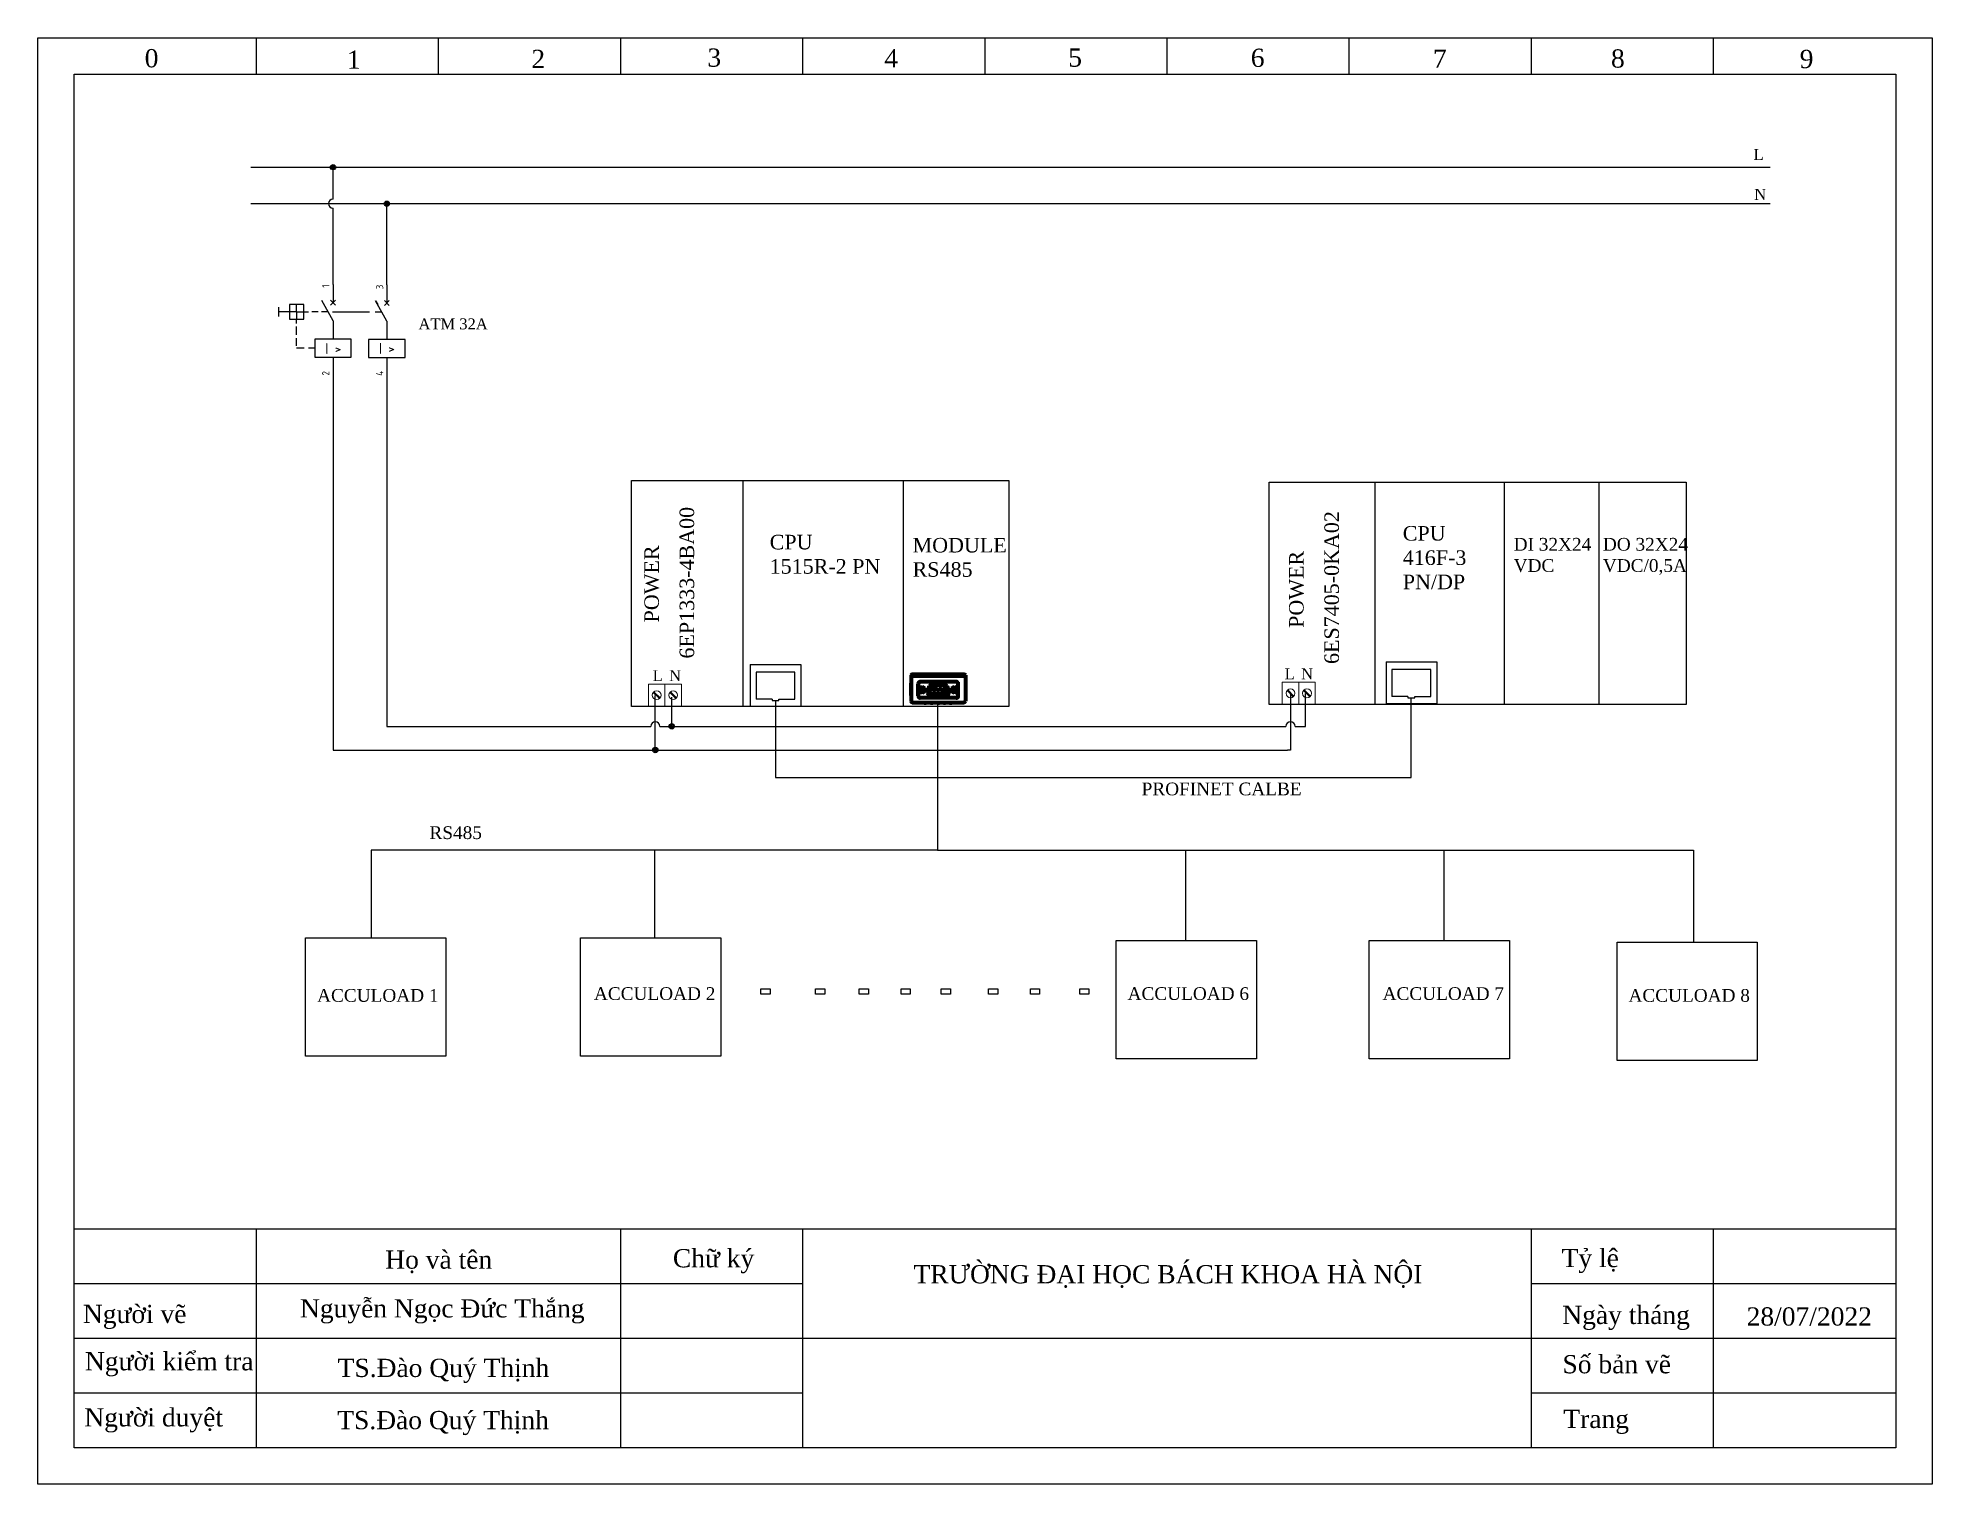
# Model space of a CAD drawing. Header units: inches. Extents: x 1440 to 4102, y 4 to 1474.
# Drawn here: x 3582 to 4102, y 12 to 408 of the extents above; entities that cross this region are included whole.
import ezdxf
from ezdxf.enums import TextEntityAlignment as Align

# ---------------------------------------------------------------- set-up
doc = ezdxf.new("R2010")
doc.units = ezdxf.units.IN
doc.header["$MEASUREMENT"] = 0
for name, pattern in [('CONTINOUS', [0]), ('K5LT_BASIC', [0]), ('K5LT_THIN', [0])]:
    doc.linetypes.add(name, pattern=pattern)
for name, color, linetype, lineweight in [('11', 7, 'CONTINOUS', 5), ('Net chu', 240, 'Continuous', 25), ('Net vien', 5, 'Continuous', 25), ('P', 250, 'Continuous', 9)]:
    doc.layers.add(name, color=color, linetype=linetype, lineweight=lineweight)
for name, color, linetype, true_color in [('G', 3, 'Continuous', 0x00ff00), ('R', 1, 'Continuous', 0xff0000), ('WELDING', 7, 'Continuous', 0xffffff)]:
    doc.layers.add(name, color=color, linetype=linetype, true_color=true_color)
for name, color, linetype in [('LINK', 9, 'Continuous'), ('MISC', 7, 'Continuous'), ('SYMS', 7, 'Continuous'), ('TERMS', 123, 'Continuous'), ('WIRES', 7, 'Continuous'), ('YEL_14_THHN', 2, 'Continuous')]:
    doc.layers.add(name, color=color, linetype=linetype)
doc.styles.get("Standard").update_dxf_attribs({"font": 'times.ttf', "height": 5})
doc.styles.add('WD_IEC', font='ISOCP2.shx', dxfattribs={"width": 0.9, "height": 4})

msp = doc.modelspace()

# ---------------------------------------------------------------- texts
at = {"char_height": 4, "attachment_point": 1, "rotation": 90}
for s, insert in [('6EP1333-4BA00', (3757.66, 238.13)), ('6ES7405-0KA02', (3934.66, 236.63))]:
    msp.add_mtext_dynamic_manual_height_columns(s, width=5.5, gutter_width=25, heights=[0], dxfattribs=dict(at, insert=insert))
at = {"attachment_point": 1}
for s, insert, char_height in [('CPU \\P1515R-2 PN', (3782.39, 272.09), 4), ('MODULE \\PRS485', (3821.63, 271.24), 4), ('CPU \\P416F-3\\PPN/DP', (3956.19, 274.5), 4), ('DI 32X24\\PVDC', (3986.63, 271.24), 3.5), ('DO 32X24\\PVDC/0,5A', (4011.12, 271.24), 3.5), ('L', (3750.27, 234.93), 3), ('N', (3754.77, 234.93), 3), ('L', (3923.77, 235.43), 3), ('N', (3928.27, 235.43), 3), ('ACCULOAD 1', (3658.15, 147.4), 3.5), ('ACCULOAD 2', (3734.15, 147.9), 3.5), ('ACCULOAD 6', (3880.65, 147.9), 3.5), ('ACCULOAD 7', (3950.65, 147.9), 3.5), ('ACCULOAD 8', (4018.15, 147.4), 3.5)]:
    msp.add_mtext_dynamic_manual_height_columns(s, width=48.2585, gutter_width=25, heights=[0], dxfattribs=dict(at, insert=insert, char_height=char_height))
at = {"color": 0, "char_height": 4, "attachment_point": 1, "rotation": 90}
for insert in [(3747.97, 248.04), (3924.97, 246.54)]:
    msp.add_mtext_dynamic_manual_height_columns('POWER ', width=43.3754, gutter_width=13.15, heights=[2.29], dxfattribs=dict(at, insert=insert))
at = {"color": 150, "char_height": 3.5, "attachment_point": 1}
for s, insert in [('PROFINET CALBE', (3884.5, 204.08)), ('RS485', (3689, 192.08))]:
    msp.add_mtext_dynamic_manual_height_columns(s, width=48.2585, gutter_width=25, heights=[0], dxfattribs=dict(at, insert=insert))
at = {"layer": 'Net chu', "char_height": 5, "attachment_point": 1}
for s, width, insert in [('28/07/2022', 6.1952, (4050.58, 60.02)), ('\\pxqc;TS.Đào Quý Thịnh', 58.5505, (3663.56, 45.91)), ('\\pxqc;TS.Đào Quý Thịnh', 58.5505, (3663.45, 31.58))]:
    msp.add_mtext_dynamic_manual_height_columns(s, width=width, gutter_width=25, heights=[0], dxfattribs=dict(at, insert=insert))
at = {"layer": 'WIRES', "color": 150, "char_height": 3, "attachment_point": 1}
for s, width, insert in [('L', 7.5862, (4052.5, 378)), ('N', 7.5862, (4052.68, 367.03)), ('ATM 32A', 26.392, (3685.98, 331.49))]:
    msp.add_mtext_dynamic_manual_height_columns(s, width=width, gutter_width=25, heights=[0], dxfattribs=dict(at, insert=insert))

# ---------------------------------------------------------------- blocks, each defined once
blk = doc.blocks.new('DATN')
at = {"layer": 'Net vien'}
for p, q in [((50, 377), (50, 387)), ((100, 377), (100, 387)), ((150, 377), (150, 387)), ((200, 377), (200, 387)), ((250, 377), (250, 387)), ((300, 377), (300, 387)), ((350, 377), (350, 387)), ((400, 377), (400, 387)), ((400, 377), (400, 387)), ((400, 377), (400, 387)), ((400, 377), (400, 387)), ((400, 377), (400, 387)), ((400, 377), (400, 387)), ((400, 377), (400, 387)), ((400, 377), (400, 387)), ((450, 377), (450, 387)), ((0, 0), (0, 377)), ((0, 377), (500, 377)), ((500, 377), (500, 0)), ((500, 60), (0, 60)), ((50, 0), (50, 60)), ((150, 0), (150, 60)), ((200, 0), (200, 60)), ((400, 0), (400, 60)), ((450, 0), (450, 60)), ((200, 45), (0, 45)), ((500, 45), (400, 45)), ((500, 30), (0, 30)), ((200, 15), (0, 15)), ((500, 15), (400, 15)), ((500, 0), (0, 0)), ((500, 0), (0, 0))]:
    blk.add_line(p, q, dxfattribs=at)
blk.add_lwpolyline([(-10, -10), (-10, 387), (510, 387), (510, -10), (-10, -10)], close=True, dxfattribs=at)
at = {"layer": 'Net chu', "char_height": 5, "attachment_point": 1}
for s, width, insert in [('0', 5.5431, (19.32, 383.92)), ('1', 5.5431, (74.86, 383.54)), ('2', 5.5431, (125.47, 383.73)), ('3', 5.5431, (173.79, 384.09)), ('4', 5.5431, (222.35, 383.89)), ('5', 5.5431, (272.86, 384.09)), ('6', 5.5431, (322.96, 384.04)), ('7', 5.5431, (372.97, 383.78)), ('8', 5.5431, (421.84, 383.84)), ('9', 5.5431, (473.65, 383.71)), ('\\pxqc;Họ và tên', 58.6836, (70.7, 54.14)), ('\\pxqc;Chữ ký', 33.3231, (158.83, 54.51)), ('\\pxql;Tỷ lệ', 33.3231, (408.29, 54.56)), ('\\pxqc;TRƯỜNG ĐẠI HỌC BÁCH KHOA HÀ NỘI', 142.8898, (228.78, 50.11)), ('\\pxql;Người vẽ', 41.5076, (2.36, 39.22)), ('\\pxqc;Nguyễn Ngọc Đức Thắng', 92.8933, (54.57, 40.74)), ('\\pxql;Ngày tháng', 36.6969, (408.48, 38.95)), ('\\pxql;Người kiểm tra', 45.5789, (2.92, 26.23)), ('\\pxql;Số bản vẽ', 33.3231, (408.53, 25.42)), ('\\pxql;Người duyệt', 41.5076, (2.75, 10.82)), ('\\pxql;Trang', 33.3231, (408.76, 10.41))]:
    blk.add_mtext_dynamic_manual_height_columns(s, width=width, gutter_width=25, heights=[0], dxfattribs=dict(at, insert=insert))
blk = doc.blocks.new('VCB11Q29')
for p, q in [((0, 7.5), (0, 2.5)), ((-15, 1.25), (-15, -1.25)), ((-12, 0), (-15, 0)), ((-10, 2), (-12, 2)), ((-12, 2), (-12, -2)), ((-10, 0), (-12, 0)), ((-10, 0), (-10, 2)), ((-8, 2), (-10, 2)), ((-10, 0), (-10, -2)), ((-10, 0), (-8, 0)), ((-8, -2), (-8, 2)), ((-8, 0), (-6.74, 0)), ((-4.09, 0), (-5.87, 0)), ((-1.39, 0), (-3.2, 0)), ((0, -2.5), (-3.12, 3.12)), ((-3.12, 3.12), (-2.52, 2.03)), ((-0.66, 1.84), (0.66, 3.16)), ((-0.66, 3.16), (0.66, 1.84)), ((-12, -2), (-8, -2)), ((-10, -3.19), (-10, -2)), ((-10, -6.36), (-10, -4.08)), ((0, -2.5), (0, -7.5)), ((-10, -9.36), (-10, -7.26)), ((-7.91, -10), (-10, -10)), ((-5, -10), (-6.75, -10)), ((0, -12.5), (0, -17.5))]:
    blk.add_line(p, q)
blk.add_lwpolyline([(-5, -7.5), (-5, -12.5), (5, -12.5), (5, -7.5)], close=True)
at = {"style": 'WD_IEC'}
for tag, p in [('INST', (-18.39, 7.65)), ('LOC', (-18.39, 4.65)), ('TAG1', (-18.39, 1.65)), ('RATING1', (-18.54, -8.56)), ('DESC1', (-18.54, -11.56)), ('DESC3', (-18.54, -17.56)), ('DESC2', (-18.54, -14.56))]:
    blk.add_attdef(tag, text='', height=2.5, dxfattribs=at).set_placement(p, align=Align.RIGHT)
blk.add_attdef('TERM01', text='', height=2, rotation=90, dxfattribs=at).set_placement((-1, 7.5), align=Align.RIGHT)
at = {"style": 'WD_IEC', "flags": 1}
for tag, p, height in [('X2TERM01', (0, 7.5), 0.32), ('MFG', (2.75, 6.5), 1.5), ('CAT', (2.75, 4), 1.5), ('X4LINK', (-15, 0), 0.32), ('X1LINK', (-0.18, 0), 0.32), ('CONTACT', (-5, -7.5), 1), ('COMMON', (-3.75, -8.75), 1), ('ASSYCODE', (0.69, -13.77), 1), ('FAMILY', (0.69, -15.27), 1), ('X8TERM02', (0, -17.5), 0.32), ('CATDESC', (0.69, -16.77), 1)]:
    blk.add_attdef(tag, p, '', height=height, dxfattribs=at)
at = {"lineweight": 15, "style": 'WD_IEC'}
blk.add_attdef('XREF', text='', height=2.5, dxfattribs=at).set_placement((-18.54, -5.56), align=Align.RIGHT)
at = {"style": 'WD_IEC'}
blk.add_attdef('TERM02', (-1, -17.5), '', height=2, rotation=90, dxfattribs=at)
blk.add_attdef('I', text='', height=3, dxfattribs=at).set_placement((0.09, -11.6), align=Align.CENTER)
blk = doc.blocks.new('VCB21Q29')
for p, q in [((0, 7.5), (0, 2.5)), ((-1.39, 0), (-3.2, 0)), ((0, -2.5), (-3.12, 3.12)), ((-3.12, 3.12), (-2.52, 2.03)), ((-0.66, 1.84), (0.66, 3.16)), ((-0.66, 3.16), (0.66, 1.84)), ((0, -2.5), (0, -7.5)), ((0, -12.5), (0, -17.5))]:
    blk.add_line(p, q)
blk.add_lwpolyline([(-5, -7.5), (-5, -12.5), (5, -12.5), (5, -7.5)], close=True)
at = {"style": 'WD_IEC'}
for tag, p in [('INST', (-6.46, 7.92)), ('LOC', (-6.46, 4.92)), ('TAG2', (-6.46, 1.92)), ('DESC1', (-6.69, -11.47)), ('DESC3', (-6.69, -17.47)), ('DESC2', (-6.69, -14.47))]:
    blk.add_attdef(tag, text='', height=2.5, dxfattribs=at).set_placement(p, align=Align.RIGHT)
blk.add_attdef('TERM01', text='', height=2, rotation=90, dxfattribs=at).set_placement((-1, 7.5), align=Align.RIGHT)
at = {"style": 'WD_IEC', "flags": 1}
for tag, p, height in [('X2TERM01', (0, 7.5), 0.32), ('X4LINK', (-5.06, 0), 0.32), ('X1LINK', (-0.11, 0), 0.32), ('CONTACT', (-5, -7.5), 1), ('FAMILY', (0.69, -15.27), 1), ('X8TERM02', (0, -17.5), 0.32)]:
    blk.add_attdef(tag, p, '', height=height, dxfattribs=at)
at = {"lineweight": 15, "style": 'WD_IEC'}
blk.add_attdef('XREF', text='', height=2.5, dxfattribs=at).set_placement((-6.69, -5.47), align=Align.RIGHT)
at = {"style": 'WD_IEC', "flags": 1}
blk.add_attdef('RATING1', text='', height=2.5, dxfattribs=at).set_placement((-6.69, -8.47), align=Align.RIGHT)
at = {"style": 'WD_IEC'}
blk.add_attdef('TERM02', (-1, -17.5), '', height=2, rotation=90, dxfattribs=at)
blk.add_attdef('I', text='', height=3, dxfattribs=at).set_placement((0.01, -11.48), align=Align.CENTER)
blk = doc.blocks.new('WDDOT')
for radius in [0.72, 0.449, 0.223]:
    blk.add_circle((0, 0), radius)

# ---------------------------------------------------------------- linework, layer by layer
for p, q in [((3775, 287), (3775, 225)), ((3819, 287), (3819, 225)), ((3948.5, 286.5), (3948.5, 225.5)), ((3984, 286.5), (3984, 225.5)), ((4010, 286.5), (4010, 225.5)), ((3783.98, 226.57), (3783.98, 205.5)), ((3828.42, 225.98), (3828.5, 185.5)), ((3958.5, 205.5), (3958.5, 227.31)), ((3783.98, 205.5), (3958.5, 205.5)), ((3828.5, 185.5), (3673, 185.5)), ((3673, 185.5), (3673, 161.5)), ((3750.75, 185.5), (3750.75, 161.5)), ((3828.5, 185.5), (4036, 185.5)), ((3896.5, 185.5), (3896.5, 160.75)), ((3967.5, 185.5), (3967.5, 160.75)), ((4036, 185.5), (4036, 160.25))]:
    msp.add_line(p, q)
at = {"color": 7, "ltscale": 0.5}
for p, q in [((3777.04, 236.5), (3790.93, 236.5)), ((3777.04, 236.5), (3777.04, 225.02)), ((3789.33, 234.4), (3778.64, 234.4)), ((3778.64, 234.4), (3778.64, 227.01)), ((3789.33, 227.01), (3789.33, 234.4)), ((3790.93, 236.5), (3790.93, 225.02)), ((3951.61, 237.24), (3965.5, 237.24)), ((3951.61, 237.24), (3951.61, 225.76)), ((3963.9, 235.15), (3953.21, 235.15)), ((3953.21, 235.15), (3953.21, 227.75)), ((3963.9, 227.75), (3963.9, 235.15)), ((3965.5, 237.24), (3965.5, 225.76)), ((3777.04, 225.02), (3790.93, 225.02)), ((3783.03, 227.01), (3778.64, 227.01)), ((3783.03, 227.01), (3783.03, 226.57)), ((3783.03, 226.57), (3784.94, 226.57)), ((3784.94, 227.01), (3789.33, 227.01)), ((3784.94, 226.57), (3784.94, 227.01)), ((3951.61, 225.76), (3965.5, 225.76)), ((3957.6, 227.75), (3953.21, 227.75)), ((3957.6, 227.75), (3957.6, 227.31)), ((3957.6, 227.31), (3959.51, 227.31)), ((3959.51, 227.75), (3963.9, 227.75)), ((3959.51, 227.31), (3959.51, 227.75))]:
    msp.add_line(p, q, dxfattribs=at)
for points in [[(3744.5, 287), (3848, 287), (3848, 225), (3744.5, 225)], [(3919.5, 286.5), (4034, 286.5), (4034, 225.5), (3919.5, 225.5)], [(3655, 161.5), (3693.5, 161.5), (3693.5, 129), (3655, 129)], [(3730.5, 161.5), (3769, 161.5), (3769, 129), (3730.5, 129)], [(3877.5, 160.75), (3916, 160.75), (3916, 128.25), (3877.5, 128.25)], [(3877.5, 160.75), (3916, 160.75), (3916, 128.25), (3877.5, 128.25)], [(3947, 160.75), (3985.5, 160.75), (3985.5, 128.25), (3947, 128.25)], [(4015, 160.25), (4053.5, 160.25), (4053.5, 127.75), (4015, 127.75)], [(3780, 147.5), (3782.5, 147.5), (3782.5, 146), (3780, 146)], [(3795, 147.5), (3797.5, 147.5), (3797.5, 146), (3795, 146)], [(3807, 147.5), (3809.5, 147.5), (3809.5, 146), (3807, 146)], [(3818.5, 147.5), (3821, 147.5), (3821, 146), (3818.5, 146)], [(3829.5, 147.5), (3832, 147.5), (3832, 146), (3829.5, 146)], [(3842.5, 147.5), (3845, 147.5), (3845, 146), (3842.5, 146)], [(3854, 147.5), (3856.5, 147.5), (3856.5, 146), (3854, 146)], [(3867.5, 147.5), (3870, 147.5), (3870, 146), (3867.5, 146)]]:
    msp.add_lwpolyline(points, close=True)
at = {"layer": '11', "linetype": 'Continuous'}
for points in [[(3749.1, 231.1), (3753.63, 231.1), (3753.63, 225.06), (3749.1, 225.06)], [(3753.63, 231.1), (3758.16, 231.1), (3758.16, 225.06), (3753.63, 225.06)], [(3923.1, 231.6), (3927.63, 231.6), (3927.63, 225.56), (3923.1, 225.56)], [(3927.63, 231.6), (3932.16, 231.6), (3932.16, 225.56), (3927.63, 225.56)]]:
    msp.add_lwpolyline(points, close=True, dxfattribs=at)
at = {"layer": 'G', "color": 7, "linetype": 'K5LT_BASIC', "lineweight": 70}
for p, q in [((3821.19, 233.52), (3821.19, 232.99)), ((3821.19, 232.99), (3821.19, 231.94)), ((3821.19, 231.94), (3821.19, 227.49)), ((3821.19, 228.02), (3821.19, 231.4)), ((3821.55, 233.88), (3835.75, 233.88)), ((3821.55, 233.34), (3835.75, 233.34)), ((3823.16, 227.84), (3823.16, 231.21)), ((3823.16, 231.21), (3823.16, 227.84)), ((3823.41, 229.99), (3824.21, 230.45)), ((3823.41, 229.07), (3823.41, 229.99)), ((3824.21, 228.6), (3823.41, 229.07)), ((3833.61, 231.75), (3823.7, 231.75)), ((3833.61, 231.75), (3823.7, 231.75)), ((3824.21, 230.45), (3825.01, 229.99)), ((3825.01, 229.07), (3824.21, 228.6)), ((3825.01, 229.99), (3825.01, 229.07)), ((3825.76, 228.78), (3826.23, 230.55)), ((3825.76, 228.78), (3826.23, 230.55)), ((3826.02, 228.71), (3826.49, 230.48)), ((3826.49, 230.48), (3826.02, 228.71)), ((3826.75, 230.95), (3830.55, 230.95)), ((3826.75, 230.95), (3830.55, 230.95)), ((3830.55, 230.68), (3826.75, 230.68)), ((3830.55, 230.68), (3826.75, 230.68)), ((3831.29, 228.71), (3830.81, 230.48)), ((3831.29, 228.71), (3830.81, 230.48)), ((3831.07, 230.55), (3831.54, 228.78)), ((3831.54, 228.78), (3831.07, 230.55)), ((3832.29, 229.99), (3833.09, 230.45)), ((3832.29, 229.07), (3832.29, 229.99)), ((3833.09, 228.6), (3832.29, 229.07)), ((3833.09, 230.45), (3833.89, 229.99)), ((3833.89, 229.07), (3833.09, 228.6)), ((3833.89, 229.99), (3833.89, 229.07)), ((3834.14, 227.84), (3834.14, 231.21)), ((3834.14, 227.84), (3834.14, 231.21)), ((3836.11, 233.52), (3836.11, 232.99)), ((3836.11, 232.99), (3836.11, 231.94)), ((3836.11, 231.94), (3836.11, 227.49)), ((3821.19, 227.49), (3821.19, 226.42)), ((3821.55, 226.06), (3835.75, 226.06)), ((3833.61, 227.31), (3823.7, 227.31)), ((3824.78, 226.06), (3824.78, 225.89)), ((3824.81, 225.89), (3824.78, 225.89)), ((3824.87, 225.89), (3824.81, 225.89)), ((3824.92, 225.89), (3824.87, 225.89)), ((3824.97, 225.89), (3824.92, 225.89)), ((3824.97, 226.06), (3824.97, 225.89)), ((3825.07, 225.89), (3824.97, 225.89)), ((3825.07, 226.06), (3825.07, 225.89)), ((3825.18, 225.89), (3825.07, 225.89)), ((3825.27, 225.89), (3825.18, 225.89)), ((3825.34, 225.89), (3825.27, 225.89)), ((3825.36, 225.89), (3825.34, 225.89)), ((3825.36, 226.06), (3825.36, 225.89)), ((3831.03, 228.37), (3826.27, 228.37)), ((3826.27, 228.37), (3831.03, 228.37)), ((3831.03, 228.11), (3826.27, 228.11)), ((3826.27, 228.11), (3831.03, 228.11)), ((3826.58, 226.06), (3826.58, 225.89)), ((3827.16, 225.89), (3826.58, 225.89)), ((3827.16, 226.06), (3827.16, 225.89)), ((3827.16, 226.06), (3827.16, 225.89)), ((3827.16, 225.89), (3827.16, 225.89)), ((3828.42, 226.06), (3828.42, 225.89)), ((3828.99, 225.89), (3828.42, 225.89)), ((3828.99, 226.06), (3828.99, 225.89)), ((3828.99, 226.06), (3828.99, 225.89)), ((3828.99, 225.89), (3828.99, 225.89)), ((3830.12, 226.06), (3830.12, 225.89)), ((3830.6, 225.89), (3830.12, 225.89)), ((3830.6, 226.06), (3830.6, 225.89)), ((3830.7, 225.89), (3830.6, 225.89)), ((3830.7, 226.06), (3830.7, 225.89)), ((3831.78, 226.06), (3831.78, 225.89)), ((3832.26, 225.89), (3831.78, 225.89)), ((3832.26, 226.06), (3832.26, 225.89)), ((3832.35, 225.89), (3832.26, 225.89)), ((3832.35, 226.06), (3832.35, 225.89)), ((3836.11, 227.49), (3836.11, 226.42))]:
    msp.add_line(p, q, dxfattribs=at)
for centre, radius in [((3824.21, 229.53), 0.614), ((3824.21, 229.53), 0.437), ((3833.09, 229.53), 0.614), ((3833.09, 229.53), 0.437)]:
    msp.add_circle(centre, radius, dxfattribs=at)
for centre, radius, start, end in [((3821.55, 233.52), 0.355, 90, 180), ((3823.7, 231.21), 0.533, 90, 180), ((3823.7, 231.21), 0.533, 90, 180), ((3826.52, 228.99), 0.337, 0, 180), ((3826.52, 228.99), 0.337, 180, 0), ((3826.75, 230.42), 0.533, 90, 165), ((3826.75, 230.42), 0.533, 90, 165), ((3826.52, 228.99), 0.249, 0, 180), ((3826.52, 228.99), 0.249, 180, 0), ((3826.75, 230.42), 0.266, 90, 165), ((3826.75, 230.42), 0.266, 90, 165), ((3827.05, 230.06), 0.337, 0, 180), ((3827.05, 230.06), 0.337, 180, 0), ((3827.05, 230.06), 0.249, 0, 180), ((3827.05, 230.06), 0.249, 180, 0), ((3827.59, 228.99), 0.337, 0, 180), ((3827.59, 228.99), 0.337, 180, 0), ((3827.59, 228.99), 0.249, 0, 180), ((3827.59, 228.99), 0.249, 180, 0), ((3828.12, 230.06), 0.337, 0, 180), ((3828.12, 230.06), 0.337, 180, 0), ((3828.12, 230.06), 0.249, 0, 180), ((3828.12, 230.06), 0.249, 180, 0), ((3828.65, 228.99), 0.337, 0, 180), ((3828.65, 228.99), 0.337, 180, 0), ((3828.65, 228.99), 0.249, 0, 180), ((3828.65, 228.99), 0.249, 180, 0), ((3829.18, 230.06), 0.337, 0, 180), ((3829.18, 230.06), 0.337, 180, 0), ((3829.18, 230.06), 0.249, 0, 180), ((3829.18, 230.06), 0.249, 180, 0), ((3829.72, 228.99), 0.337, 0, 180), ((3829.72, 228.99), 0.337, 180, 0), ((3829.72, 228.99), 0.249, 0, 180), ((3829.72, 228.99), 0.249, 180, 0), ((3830.25, 230.06), 0.337, 0, 180), ((3830.25, 230.06), 0.337, 180, 0), ((3830.25, 230.06), 0.249, 0, 180), ((3830.25, 230.06), 0.249, 180, 0), ((3830.78, 228.99), 0.337, 0, 180), ((3830.78, 228.99), 0.337, 180, 0), ((3830.78, 228.99), 0.249, 0, 180), ((3830.78, 228.99), 0.249, 180, 0), ((3830.55, 230.42), 0.533, 15, 90), ((3830.55, 230.42), 0.533, 15, 90), ((3830.55, 230.42), 0.266, 15, 90), ((3830.55, 230.42), 0.266, 15, 90), ((3833.61, 231.21), 0.533, 0, 90), ((3833.61, 231.21), 0.533, 0, 90), ((3835.75, 233.52), 0.355, 0, 90), ((3821.55, 226.42), 0.355, 180, 270), ((3823.7, 227.84), 0.533, 180, 270), ((3823.7, 227.84), 0.533, 180, 221.8103), ((3823.7, 227.84), 0.533, 221.8103, 224.2933), ((3826.27, 228.64), 0.533, 165, 180), ((3826.27, 228.64), 0.533, 165, 180), ((3826.27, 228.64), 0.533, 180, 270), ((3826.27, 228.64), 0.533, 180, 270), ((3826.27, 228.64), 0.266, 165, 270), ((3826.27, 228.64), 0.266, 165, 180), ((3826.27, 228.64), 0.266, 180, 270), ((3831.03, 228.64), 0.533, 270, 15), ((3831.03, 228.64), 0.266, 270, 0), ((3831.03, 228.64), 0.266, 270, 0), ((3831.03, 228.64), 0.533, 270, 0), ((3831.03, 228.64), 0.266, 0, 15), ((3831.03, 228.64), 0.266, 0, 15), ((3831.03, 228.64), 0.533, 0, 15), ((3833.61, 227.84), 0.533, 270, 0), ((3833.61, 227.84), 0.533, 315.7011, 318.1897), ((3833.61, 227.84), 0.533, 318.1897, 0), ((3835.75, 226.42), 0.355, 270, 0)]:
    msp.add_arc(centre, radius, start, end, dxfattribs=at)
at = {"layer": 'LINK'}
msp.add_lwpolyline([(3662.36, 333.31), (3672.49, 333.31)], dxfattribs=at)
at = {"layer": 'P', "color": 0, "linetype": 'Continuous'}
for points in [[(3750.42, 228.84), (3752.12, 227.14)], [(3752.3, 227.32), (3750.6, 229.02)], [(3754.95, 228.84), (3756.65, 227.14)], [(3756.84, 227.32), (3755.14, 229.02)], [(3924.42, 229.34), (3926.12, 227.64)], [(3926.3, 227.82), (3924.6, 229.52)], [(3928.95, 229.34), (3930.65, 227.64)], [(3930.84, 227.82), (3929.14, 229.52)]]:
    msp.add_lwpolyline(points, dxfattribs=at)
for centre in [(3751.36, 228.08), (3755.89, 228.08), (3925.36, 228.58), (3929.89, 228.58)]:
    msp.add_circle(centre, 1.21, dxfattribs=at)
at = {"layer": 'R', "color": 7, "linetype": 'K5LT_THIN', "lineweight": 9}
for centre in [(3824.21, 229.53), (3833.09, 229.53)]:
    msp.add_arc(centre, 0.533, 340, 250, dxfattribs=at)
at = {"layer": 'WELDING', "color": 7, "linetype": 'K5LT_BASIC', "lineweight": 70}
for points in [[(3821.55, 233.34), (3821.53, 233.34), (3821.5, 233.33), (3821.45, 233.32), (3821.4, 233.31), (3821.35, 233.28), (3821.3, 233.24), (3821.26, 233.2), (3821.23, 233.15), (3821.21, 233.1), (3821.2, 233.05), (3821.19, 233.01), (3821.19, 232.99)], [(3835.75, 233.34), (3835.78, 233.34), (3835.81, 233.33), (3835.86, 233.32), (3835.9, 233.31), (3835.95, 233.28), (3836, 233.24), (3836.04, 233.2), (3836.07, 233.15), (3836.09, 233.1), (3836.11, 233.05), (3836.11, 233.01), (3836.11, 232.99)]]:
    msp.add_open_spline(points, degree=3, knots=[0, 0, 0, 0, 1.442594, 2.250456, 3.520033, 4.847279, 6.232251, 7.617101, 8.973983, 10.302943, 11.229868, 13, 13, 13, 13], dxfattribs=at)
at = {"layer": 'YEL_14_THHN'}
for p, q in [((3640, 373), (4057, 373)), ((3662.53, 364.27), (3662.53, 373)), ((3640, 363), (4057, 363)), ((3662.53, 340.81), (3662.53, 361.73)), ((3677.3, 340.74), (3677.3, 363)), ((3662.53, 330.81), (3662.53, 325.81)), ((3662.53, 315.81), (3662.53, 213)), ((3677.3, 315.74), (3677.3, 219.5)), ((3751, 213), (3751, 228)), ((3755.5, 219.5), (3755.5, 227.5)), ((3925.36, 228.58), (3925.36, 213)), ((3929.5, 219.5), (3929.5, 228.5)), ((3677.3, 219.5), (3749.73, 219.5)), ((3752.27, 219.5), (3755.5, 219.5)), ((3755.5, 219.5), (3924.09, 219.5)), ((3926.63, 219.5), (3929.5, 219.5)), ((3662.53, 213), (3751, 213)), ((3751, 213), (3924.5, 213)), ((3925.36, 213), (3924.5, 213))]:
    msp.add_line(p, q, dxfattribs=at)
for centre, start, end in [((3662.53, 363), 90, 270), ((3751, 219.5), 0, 180), ((3925.36, 219.5), 0, 180)]:
    msp.add_arc(centre, 1.27, start, end, dxfattribs=at)

# ---------------------------------------------------------------- block references
at = {"layer": 'Net chu'}
msp.add_blockref('DATN', (3591.5, 21.5), dxfattribs=at)
at = {"layer": 'SYMS'}
for p in [(3662.53, 373), (3677.3, 363), (3755.5, 219.5), (3751, 213)]:
    msp.add_blockref('WDDOT', p, dxfattribs=at)
ref = msp.add_blockref('VCB11Q29', (3662.53, 333.31), dxfattribs=at)
ref.add_attrib('I', 'I >', dxfattribs={"layer": 'MISC', "height": 3, "style": 'WD_IEC'}).set_placement((3662.62, 321.72), align=Align.CENTER)
ref.add_attrib('TERM01', '1', dxfattribs={"layer": 'TERMS', "height": 2, "rotation": 90, "style": 'WD_IEC'}).set_placement((3661.53, 340.81), align=Align.RIGHT)
ref.add_attrib('TERM02', '2', (3661.53, 315.81), dxfattribs={"layer": 'TERMS', "height": 2, "rotation": 90, "style": 'WD_IEC'})
ref = msp.add_blockref('VCB21Q29', (3677.3, 333.24), dxfattribs=at)
ref.add_attrib('I', 'I >', dxfattribs={"layer": 'MISC', "height": 3, "style": 'WD_IEC'}).set_placement((3677.31, 321.76), align=Align.CENTER)
ref.add_attrib('TERM01', '3', dxfattribs={"layer": 'TERMS', "height": 2, "rotation": 90, "style": 'WD_IEC'}).set_placement((3676.3, 340.74), align=Align.RIGHT)
ref.add_attrib('TERM02', '4', (3676.3, 315.74), dxfattribs={"layer": 'TERMS', "height": 2, "rotation": 90, "style": 'WD_IEC'})

msp.set_redraw_order([(e.dxf.handle, doc.entitydb.next_handle()) for e in msp.query("TEXT MTEXT ATTDEF DIMENSION ARC_DIMENSION")])  # texts and dimensions are drawn at this point

doc.saveas('drawing.dxf')
